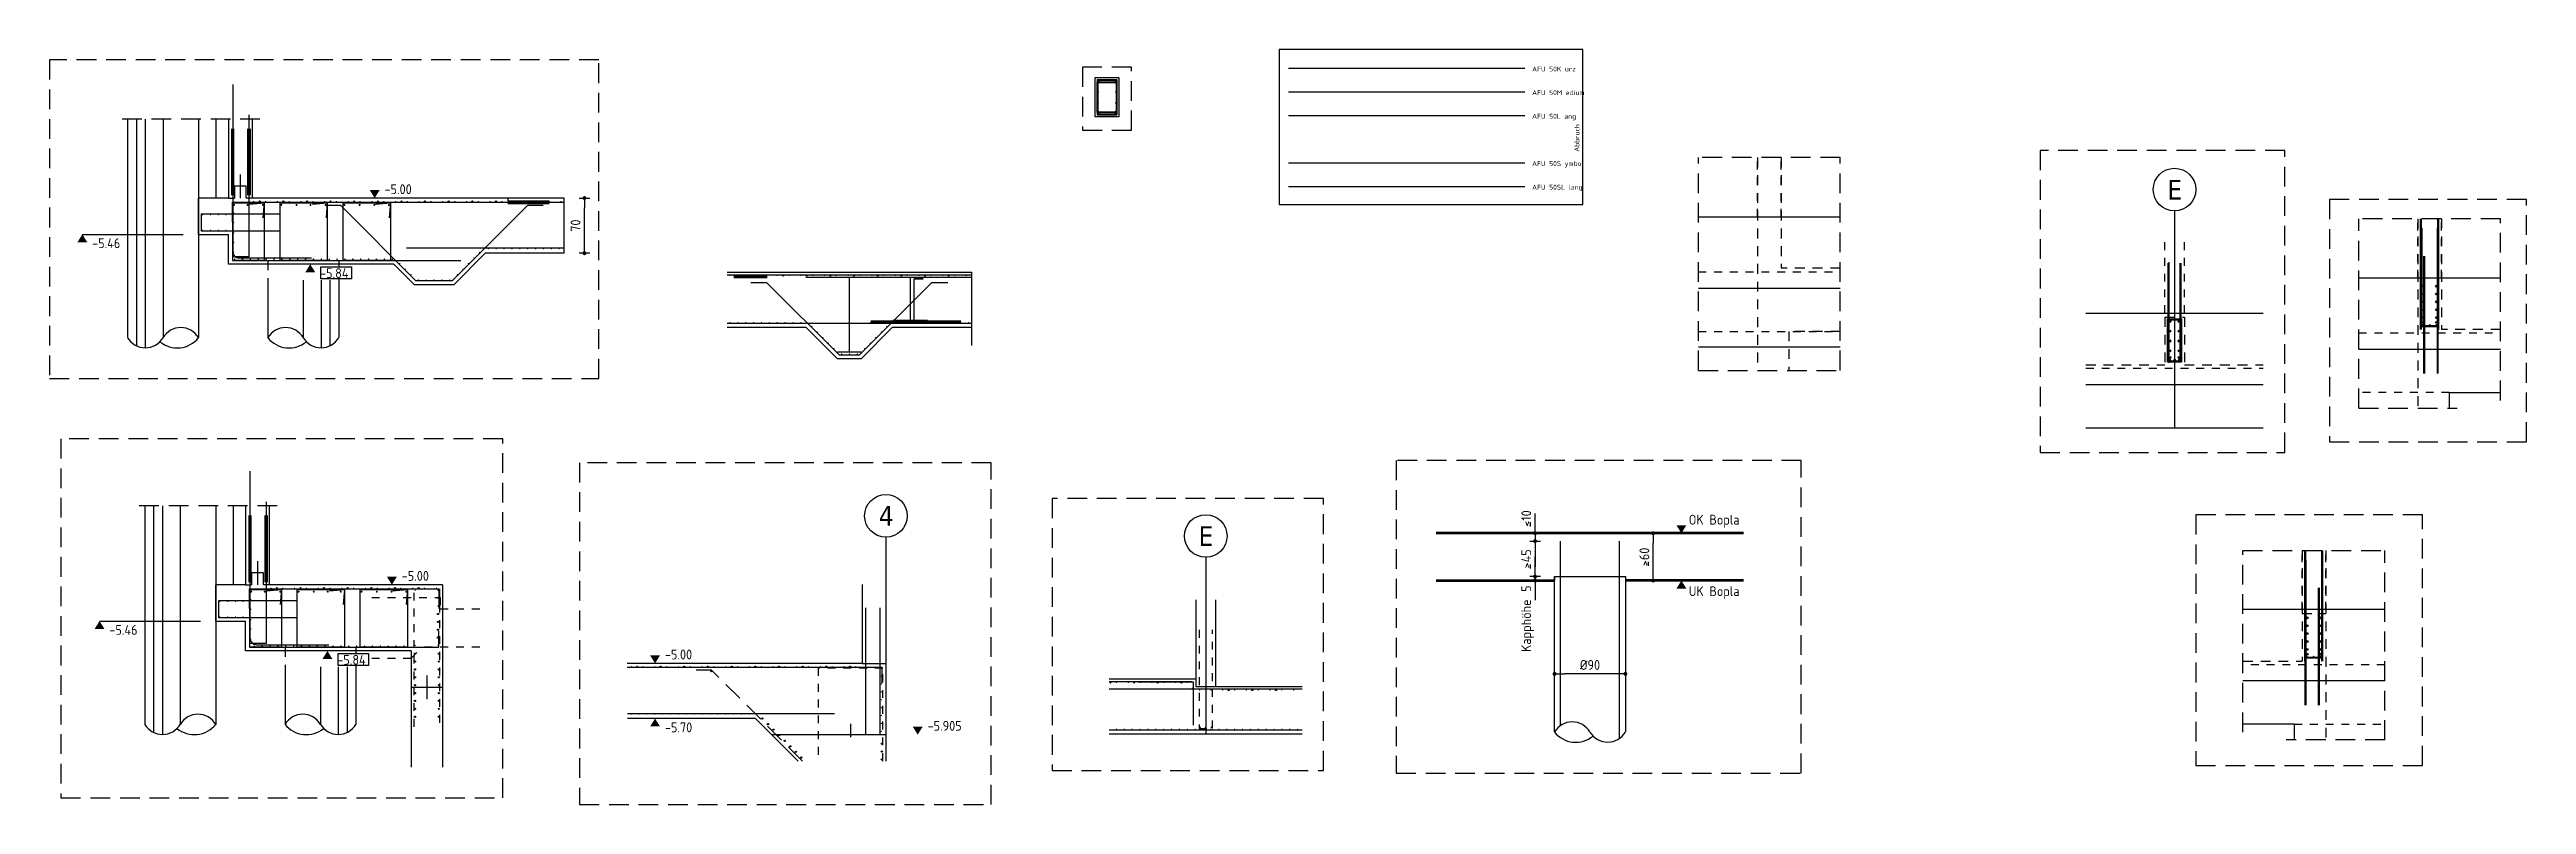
# Model space of a CAD drawing. Extents: x -101 to 101, y -52 to 90.
# Drawn here: x 37.75 to 69.18, y -10.76 to -1.18 of the extents above; entities that cross this region are included whole.
import ezdxf

# ---------------------------------------------------------------- set-up
doc = ezdxf.new("R2010")
doc.units = 0
doc.header["$LTSCALE"] = 0.5
for name, pattern in [('AUSGEZOGEN', [1000.01, 1000, 0.01]), ('DASHED', [0.75, 0.5, -0.25]), ('DOT', [0.175, 0.05, -0.125]), ('HIDDEN', [0.375, 0.25, -0.125]), ('HIDDEN2', [0.187, 0.125, -0.062]), ('PUNKT', [0.175, 0.05, -0.125]), ('STRICHLINIE', [0.75, 0.5, -0.25]), ('VERDECKT', [0.375, 0.25, -0.125]), ('VERDECKTX2', [0.75, 0.5, -0.25])]:
    doc.linetypes.add(name, pattern=pattern)
for name, color, linetype in [('ACHSEN', 7, 'Continuous'), ('AFB', 7, 'Continuous'), ('AFU', 7, 'Continuous'), ('BETON', 7, 'Continuous'), ('DETAIL', 7, 'Continuous'), ('DRUEBER', 7, 'Continuous'), ('Gründungspfähle', 7, 'Continuous'), ('HILFE', 7, 'Continuous'), ('koten', 7, 'Continuous'), ('MASSE', 7, 'Continuous'), ('OBJEKT', 7, 'Continuous'), ('RND', 7, 'Continuous'), ('SFP_Achsen', 7, 'Continuous'), ('SFP_Hilfe', 7, 'Continuous'), ('TEXT', 7, 'Continuous'), ('Verbau', 7, 'Continuous'), ('VERDECKT', 7, 'Continuous')]:
    doc.layers.add(name, color=color, linetype=linetype)
doc.layers.add('NOPLOT', color=7, linetype='Continuous', plot=False)
doc.styles.add('helv', font='tahoma.ttf')
doc.styles.add('txt', font='isocp.shx')
doc.linetypes.add('ABBRUCH', pattern='A,0.15,-0.15,["x",Standard,S=0.07,R=0,X=-0.1,Y=-0.0238],-0.005', length=0.305)
doc.linetypes.add('AFU_50K', pattern='A,0.15,["/",Standard,S=0.2,R=0,X=-0.01,Y=-0.1],0.07,["/",Standard,S=0.2,R=0,X=-0.01,Y=-0.1],0.15', length=0.37)
doc.linetypes.add('AFU_50L', pattern='A,0.75,["/",Standard,S=0.2,R=0,X=-0.01,Y=-0.1],0.07,["/",Standard,S=0.2,R=0,X=-0.01,Y=-0.1],0.75', length=1.57)
doc.linetypes.add('AFU_50M', pattern='A,0.45,["/",Standard,S=0.2,R=0,X=-0.01,Y=-0.1],0.07,["/",Standard,S=0.2,R=0,X=-0.01,Y=-0.1],0.45', length=0.97)
doc.linetypes.add('AFU_50S', pattern='A,0,-0.15,["/",Standard,S=0.2,R=0,X=-0.01,Y=-0.1],0,-0.07,["/",Standard,S=0.2,R=0,X=-0.01,Y=-0.1],-0.15', length=0.37)
doc.linetypes.add('AFU_50SL', pattern='A,0,-0.75,["/",Standard,S=0.2,R=0,X=-0.01,Y=-0.1],0,-0.07,["/",Standard,S=0.2,R=0,X=-0.01,Y=-0.1],-0.75', length=1.57)
doc.linetypes.add('ZICKZACK', pattern='A,0.0001,-0.2,[131,ltypeshp.shx,S=0.2,R=0,X=-0.2,Y=0],-0.4,[131,ltypeshp.shx,S=0.2,R=180,X=0.2,Y=0],-0.2', length=0.8001)
doc.dimstyles.new('DOT_I', dxfattribs={"dimscale": 0.5, "dimtxt": 0.25, "dimasz": 0.25, "dimexe": 0.1, "dimexo": 0.3, "dimgap": 0.1, "dimtad": 1, "dimdec": 3, "dimzin": 3, "dimtxsty": 'txt', "dimblk": 'DOT', "dimblk1": 'DOT', "dimblk2": 'DOT', "dimsah": 1, "dimcen": 0.1, "dimse1": 1, "dimse2": 1, "dimazin": 0, "dimtfac": 1, "dimtdec": 4, "dimtix": 1, "dimtmove": 2, "dimatfit": 3, "dimfxl": 0, "dimtvp": 1, "dimtolj": 1, "dimtzin": 0, "dimarcsym": 0})

msp = doc.modelspace()

# ---------------------------------------------------------------- texts
at = {"layer": 'AFU', "color": 8, "linetype": 'AFU_50K', "style": 'txt'}
msp.add_text('AFU 50K urz', height=0.0625, dxfattribs=at).set_placement((56.5603, -1.4604))
at = {"layer": 'AFU', "color": 8, "linetype": 'AFU_50M', "style": 'txt'}
msp.add_text('AFU 50M edium', height=0.0625, dxfattribs=at).set_placement((56.5603, -1.7604))
at = {"layer": 'AFU', "color": 8, "linetype": 'AFU_50L', "style": 'txt'}
msp.add_text('AFU 50L ang', height=0.0625, dxfattribs=at).set_placement((56.5603, -2.0604))
at = {"layer": 'AFU', "color": 8, "linetype": 'ABBRUCH', "style": 'txt'}
msp.add_text('Abbruch', height=0.0625, rotation=90, dxfattribs=at).set_placement((57.1598, -2.4794))
at = {"layer": 'AFU', "color": 8, "linetype": 'AFU_50S', "style": 'txt'}
msp.add_text('AFU 50S ymbol', height=0.0625, dxfattribs=at).set_placement((56.5603, -2.6604))
at = {"layer": 'AFU', "color": 8, "linetype": 'AFU_50SL', "style": 'txt'}
msp.add_text('AFU 50SL lang', height=0.0625, dxfattribs=at).set_placement((56.5603, -2.9604))
at = {"layer": 'SFP_Achsen', "color": 6, "linetype": 'AUSGEZOGEN', "style": 'helv'}
for s, p in [('E', (64.6225, -3.086)), ('4', (48.2705, -7.2258)), ('E', (52.3281, -7.4818))]:
    msp.add_text(s, height=0.25, dxfattribs=at).set_placement(p)
at = {"layer": 'TEXT', "color": 7, "linetype": 'AUSGEZOGEN', "lineweight": 70, "style": 'txt'}
msp.add_text('Kapphöhe', height=0.125, rotation=90, dxfattribs=at).set_placement((56.5475, -8.8278))

# ---------------------------------------------------------------- blocks, each defined once
blk = doc.blocks.new('okrd_u')
at = {"layer": 'koten', "color": 7, "linetype": 'Continuous'}
blk.add_solid([(-0.125, -0.202), (0.125, -0.202), (0, 0)], dxfattribs=at)
at = {"layer": 'koten', "style": 'txt'}
blk.add_attdef('OKRD', (0.25, -0.35), '', height=0.25, dxfattribs=at)
blk = doc.blocks.new('okrd_o')
at = {"layer": 'koten', "color": 7, "linetype": 'Continuous'}
blk.add_solid([(-0.125, 0.202), (0.125, 0.202), (0, 0)], dxfattribs=at)
at = {"layer": 'koten', "style": 'txt'}
blk.add_attdef('OKRD', (0.25, 0.1), '', height=0.25, dxfattribs=at)
blk = doc.blocks.new('DOT')
at = {"layer": 'MASSE', "color": 7, "linetype": 'Continuous'}
for p, q in [((0, 0), (-1, 0)), ((0, 0.54), (0, -0.54))]:
    blk.add_line(p, q, dxfattribs=at)
at = {"layer": 'MASSE', "color": 7, "linetype": 'Continuous', "const_width": 0.2}
blk.add_lwpolyline([(-0.1, 0, 1), (0.1, 0, 1)], format="xyb", close=True, dxfattribs=at)
blk = doc.blocks.new('*D109')
at = {"layer": 'Defpoints', "color": 0, "linetype": 'AUSGEZOGEN', "transparency": 16777216}
for p in [(44.535, -3.067), (44.535, -3.067), (44.535, -3.767)]:
    blk.add_point(p, dxfattribs=at)
at = {"layer": 'MASSE', "color": 0, "linetype": 'AUSGEZOGEN', "lineweight": -2, "transparency": 16777216}
blk.add_line((44.535, -3.642), (44.535, -3.192), dxfattribs=at)
at = {"layer": 'MASSE', "color": 0, "linetype": 'AUSGEZOGEN', "lineweight": -2, "transparency": 16777216, "xscale": 0.125, "yscale": 0.125, "zscale": 0.125}
for p, rotation in [((44.535, -3.067), 90), ((44.535, -3.767), 270)]:
    blk.add_blockref('DOT', p, dxfattribs=dict(at, rotation=rotation))
at = {"layer": 'MASSE', "color": 0, "linetype": 'AUSGEZOGEN', "transparency": 16777216, "insert": (44.422, -3.417), "char_height": 0.125, "attachment_point": 5, "rotation": 90, "style": 'txt'}
blk.add_mtext('\\A1;70', dxfattribs=at)
blk = doc.blocks.new('*D124')
at = {"layer": 'Defpoints', "color": 0, "linetype": 'AUSGEZOGEN', "transparency": 16777216}
for p in [(56.845, -9.105), (56.845, -9.105), (57.745, -9.105)]:
    blk.add_point(p, dxfattribs=at)
at = {"layer": 'MASSE', "color": 0, "linetype": 'AUSGEZOGEN', "lineweight": -2, "transparency": 16777216}
blk.add_line((57.62, -9.105), (56.97, -9.105), dxfattribs=at)
at = {"layer": 'MASSE', "color": 0, "linetype": 'AUSGEZOGEN', "lineweight": -2, "transparency": 16777216, "xscale": 0.125, "yscale": 0.125, "zscale": 0.125, "rotation": 180}
blk.add_blockref('DOT', (56.845, -9.105), dxfattribs=at)
at = {"layer": 'MASSE', "color": 0, "linetype": 'AUSGEZOGEN', "lineweight": -2, "transparency": 16777216, "xscale": 0.125, "yscale": 0.125, "zscale": 0.125}
blk.add_blockref('DOT', (57.745, -9.105), dxfattribs=at)
at = {"layer": 'MASSE', "color": 0, "linetype": 'AUSGEZOGEN', "lineweight": 70, "transparency": 16777216, "insert": (57.295, -8.992), "char_height": 0.125, "attachment_point": 5, "style": 'txt'}
blk.add_mtext('\\A1;%%C90', dxfattribs=at)
blk = doc.blocks.new('*D125')
at = {"layer": 'Defpoints', "color": 0, "linetype": 'AUSGEZOGEN', "transparency": 16777216}
for p in [(58.097, -7.321), (58.097, -7.321), (58.097, -7.921)]:
    blk.add_point(p, dxfattribs=at)
at = {"layer": 'MASSE', "color": 0, "linetype": 'AUSGEZOGEN', "lineweight": -2, "transparency": 16777216}
blk.add_line((58.097, -7.796), (58.097, -7.446), dxfattribs=at)
at = {"layer": 'MASSE', "color": 0, "linetype": 'AUSGEZOGEN', "lineweight": -2, "transparency": 16777216, "xscale": 0.125, "yscale": 0.125, "zscale": 0.125}
for p, rotation in [((58.097, -7.321), 90), ((58.097, -7.921), 270)]:
    blk.add_blockref('DOT', p, dxfattribs=dict(at, rotation=rotation))
at = {"layer": 'MASSE', "color": 0, "linetype": 'AUSGEZOGEN', "transparency": 16777216, "insert": (57.985, -7.621), "char_height": 0.125, "attachment_point": 5, "rotation": 90, "style": 'txt'}
blk.add_mtext('\\A1;>60', dxfattribs=at)
blk = doc.blocks.new('*D126')
at = {"layer": 'Defpoints', "color": 0, "linetype": 'AUSGEZOGEN', "transparency": 16777216}
for p in [(56.598, -7.871), (56.598, -7.871), (56.598, -7.921)]:
    blk.add_point(p, dxfattribs=at)
at = {"layer": 'MASSE', "color": 0, "linetype": 'AUSGEZOGEN', "lineweight": -2, "transparency": 16777216}
for p, q in [((56.598, -7.746), (56.598, -7.621)), ((56.598, -7.921), (56.598, -7.871)), ((56.598, -8.046), (56.598, -8.171))]:
    blk.add_line(p, q, dxfattribs=at)
at = {"layer": 'MASSE', "color": 0, "linetype": 'AUSGEZOGEN', "lineweight": -2, "transparency": 16777216, "xscale": 0.125, "yscale": 0.125, "zscale": 0.125}
for p, rotation in [((56.598, -7.871), 270), ((56.598, -7.921), 90)]:
    blk.add_blockref('DOT', p, dxfattribs=dict(at, rotation=rotation))
at = {"layer": 'MASSE', "color": 0, "linetype": 'AUSGEZOGEN', "transparency": 16777216, "insert": (56.486, -8.024), "char_height": 0.125, "attachment_point": 5, "rotation": 90, "style": 'txt'}
blk.add_mtext('\\A1;5', dxfattribs=at)
blk = doc.blocks.new('*D127')
at = {"layer": 'Defpoints', "color": 0, "linetype": 'AUSGEZOGEN', "transparency": 16777216}
for p in [(56.598, -7.421), (56.598, -7.871), (56.598, -7.871)]:
    blk.add_point(p, dxfattribs=at)
at = {"layer": 'MASSE', "color": 0, "linetype": 'AUSGEZOGEN', "lineweight": -2, "transparency": 16777216}
blk.add_line((56.598, -7.546), (56.598, -7.746), dxfattribs=at)
at = {"layer": 'MASSE', "color": 0, "linetype": 'AUSGEZOGEN', "lineweight": -2, "transparency": 16777216, "xscale": 0.125, "yscale": 0.125, "zscale": 0.125}
for p, rotation in [((56.598, -7.421), 90), ((56.598, -7.871), 270)]:
    blk.add_blockref('DOT', p, dxfattribs=dict(at, rotation=rotation))
at = {"layer": 'MASSE', "color": 0, "linetype": 'AUSGEZOGEN', "transparency": 16777216, "insert": (56.486, -7.646), "char_height": 0.125, "attachment_point": 5, "rotation": 90, "style": 'txt'}
blk.add_mtext('\\A1;>45', dxfattribs=at)
blk = doc.blocks.new('*D128')
at = {"layer": 'Defpoints', "color": 0, "linetype": 'AUSGEZOGEN', "transparency": 16777216}
for p in [(56.598, -7.321), (56.598, -7.421), (56.598, -7.421)]:
    blk.add_point(p, dxfattribs=at)
at = {"layer": 'MASSE', "color": 0, "linetype": 'AUSGEZOGEN', "lineweight": -2, "transparency": 16777216}
for p, q in [((56.598, -7.196), (56.598, -7.071)), ((56.598, -7.321), (56.598, -7.421)), ((56.598, -7.546), (56.598, -7.671))]:
    blk.add_line(p, q, dxfattribs=at)
at = {"layer": 'MASSE', "color": 0, "linetype": 'AUSGEZOGEN', "lineweight": -2, "transparency": 16777216, "xscale": 0.125, "yscale": 0.125, "zscale": 0.125}
for p, rotation in [((56.598, -7.321), 270), ((56.598, -7.421), 90)]:
    blk.add_blockref('DOT', p, dxfattribs=dict(at, rotation=rotation))
at = {"layer": 'MASSE', "color": 0, "linetype": 'AUSGEZOGEN', "transparency": 16777216, "insert": (56.486, -7.134), "char_height": 0.125, "attachment_point": 5, "rotation": 90, "style": 'txt'}
blk.add_mtext('\\A1;<10', dxfattribs=at)

# ---------------------------------------------------------------- dimensions: what is measured, and where the dimension line sits
at = {"layer": 'MASSE', "color": 7, "linetype": 'AUSGEZOGEN'}
dim = msp.add_linear_dim(base=(44.535, -3.0673), p1=(44.535, -3.7673), p2=(44.535, -3.0673), angle=90, dimstyle='DOT_I', override={"dimdec": 0, "dimlfac": 100}, dxfattribs=at)
dim.commit()
dim.dimension.update_dxf_attribs({"geometry": '*D109', "text_midpoint": (44.4225, -3.4173)})
dim = msp.add_linear_dim(base=(56.5982, -7.4211), p1=(56.5982, -7.3211), p2=(56.5982, -7.4211), angle=90, text='<<>', dimstyle='DOT_I', override={"dimdec": 0, "dimlfac": 100}, dxfattribs=at)
dim.commit()
dim.dimension.update_dxf_attribs({"geometry": '*D128', "text_midpoint": (56.4857, -7.1341), "dimtype": 160})
for base, p1, p2, picture, middle in [((56.5982, -7.8711), (56.5982, -7.4211), (56.5982, -7.8711), '*D127', (56.4857, -7.6461)), ((58.0972, -7.3211), (58.0972, -7.9211), (58.0972, -7.3211), '*D125', (57.9847, -7.6211))]:
    dim = msp.add_linear_dim(base=base, p1=p1, p2=p2, angle=90, text='><>', dimstyle='DOT_I', override={"dimdec": 0, "dimlfac": 100}, dxfattribs=at)
    dim.commit()
    dim.dimension.update_dxf_attribs({"geometry": picture, "text_midpoint": middle})
dim = msp.add_linear_dim(base=(56.5982, -7.8711), p1=(56.5982, -7.9211), p2=(56.5982, -7.8711), angle=90, dimstyle='DOT_I', override={"dimdec": 0, "dimlfac": 100}, dxfattribs=at)
dim.commit()
dim.dimension.update_dxf_attribs({"geometry": '*D126', "text_midpoint": (56.4857, -8.0241), "dimtype": 160})
at = {"layer": 'MASSE', "color": 7, "linetype": 'AUSGEZOGEN', "lineweight": 70}
dim = msp.add_linear_dim(base=(56.8449, -9.1046), p1=(57.7449, -9.1046), p2=(56.8449, -9.1046), text='%%C<>', dimstyle='DOT_I', override={"dimdec": 0, "dimlfac": 100}, dxfattribs=at)
dim.commit()
dim.dimension.update_dxf_attribs({"geometry": '*D124', "text_midpoint": (57.2949, -8.9921)})

# ---------------------------------------------------------------- hatches: boundary and pattern name
at = {"layer": 'RND', "linetype": 'AUSGEZOGEN'}
h = msp.add_hatch(color=7, dxfattribs=at)
h.paths.add_polyline_path([(42.6772, -8.337, 0.4142136), (42.6692, -8.345), (42.6772, -8.345)])
h.paths.add_polyline_path([(42.6852, -8.345), (42.6772, -8.345), (42.6772, -8.353, 0.4142136)])
h = msp.add_hatch(color=7, dxfattribs=at)
h.paths.add_polyline_path([(42.6772, -8.437, 0.4142136), (42.6692, -8.445), (42.6772, -8.445)])
h.paths.add_polyline_path([(42.6852, -8.445), (42.6772, -8.445), (42.6772, -8.453, 0.4142136)])
h = msp.add_hatch(color=7, dxfattribs=at)
h.paths.add_polyline_path([(42.6772, -8.537, 0.4142136), (42.6692, -8.545), (42.6772, -8.545)])
h.paths.add_polyline_path([(42.6852, -8.545), (42.6772, -8.545), (42.6772, -8.553, 0.4142136)])
h = msp.add_hatch(color=7, dxfattribs=at)
h.paths.add_polyline_path([(42.6772, -8.637, 0.4142136), (42.6692, -8.645), (42.6772, -8.645)])
h.paths.add_polyline_path([(42.6852, -8.645), (42.6772, -8.645), (42.6772, -8.653, 0.4142136)])

# ---------------------------------------------------------------- linework, layer by layer
at = {"layer": 'ACHSEN', "color": 140, "linetype": 'AUSGEZOGEN'}
for p, q in [((64.7131, -3.2303), (64.7131, -5.9816)), ((48.3611, -7.3701), (48.3611, -10.2111)), ((52.4188, -7.6261), (52.4188, -9.8662))]:
    msp.add_line(p, q, dxfattribs=at)
at = {"layer": 'AFB', "color": 1, "linetype": 'AUSGEZOGEN'}
for p, q in [((42.5355, -9.1246), (42.5355, -9.4246)), ((47.9111, -9.7401), (47.9111, -9.9071))]:
    msp.add_line(p, q, dxfattribs=at)
at = {"layer": 'AFU', "color": 8, "linetype": 'AFU_50K'}
for p, q in [((56.4691, -1.4227), (53.4691, -1.4227)), ((48.0611, -8.9721), (48.3611, -8.9721))]:
    msp.add_line(p, q, dxfattribs=at)
at = {"layer": 'AFU', "color": 8, "linetype": 'AFU_50M'}
for p, q in [((56.4691, -1.7227), (53.4691, -1.7227)), ((58.6703, -3.3034), (60.4703, -3.3034)), ((67.0497, -4.0792), (68.8497, -4.0792)), ((58.6703, -4.2084), (60.4703, -4.2084)), ((63.5881, -4.5266), (65.8381, -4.5266)), ((58.6703, -4.9534), (60.4703, -4.9534)), ((67.0497, -4.9842), (68.8497, -4.9842)), ((63.5881, -5.4316), (65.8381, -5.4316)), ((67.3808, -8.2894), (65.5808, -8.2894)), ((42.3355, -9.2746), (42.7355, -9.2746)), ((67.3808, -9.1944), (65.5808, -9.1944)), ((48.3611, -9.8771), (46.9111, -9.8771))]:
    msp.add_line(p, q, dxfattribs=at)
at = {"layer": 'AFU', "color": 8, "linetype": 'AFU_50L'}
msp.add_line((56.4691, -2.0227), (53.4691, -2.0227), dxfattribs=at)
at = {"layer": 'AFU', "color": 1, "linetype": 'AUSGEZOGEN'}
for p, q in [((40.1672, -2.7673), (40.1672, -3.0673)), ((40.3855, -7.6746), (40.3855, -7.9746))]:
    msp.add_line(p, q, dxfattribs=at)
at = {"layer": 'AFU', "color": 8, "linetype": 'AFU_50S'}
msp.add_line((56.4691, -2.6227), (53.4691, -2.6227), dxfattribs=at)
at = {"layer": 'AFU', "color": 8, "linetype": 'AUSGEZOGEN'}
for p, q in [((40.0172, -3.0673), (40.0922, -3.0673)), ((40.2422, -2.9173), (40.0922, -2.9173)), ((40.0922, -2.9173), (40.0922, -3.0673)), ((40.2422, -3.0673), (40.2422, -2.9173)), ((40.3172, -3.0673), (40.2422, -3.0673)), ((40.4605, -7.8246), (40.3105, -7.8246)), ((40.3105, -7.8246), (40.3105, -7.9746)), ((40.4605, -7.9746), (40.4605, -7.8246)), ((40.2355, -7.9746), (40.3105, -7.9746)), ((40.5355, -7.9746), (40.4605, -7.9746))]:
    msp.add_line(p, q, dxfattribs=at)
at = {"layer": 'AFU', "color": 8, "linetype": 'AFU_50SL'}
msp.add_line((56.4691, -2.9227), (53.4691, -2.9227), dxfattribs=at)
at = {"layer": 'AFU', "color": 8, "linetype": 'ABBRUCH'}
msp.add_lwpolyline([(53.3506, -3.1489), (57.2051, -3.1489), (57.2051, -1.1821), (53.3506, -1.1821)], close=True, dxfattribs=at)
at = {"layer": 'BETON', "color": 6, "linetype": 'AUSGEZOGEN'}
for p, q in [((40.0172, -2.0673), (40.0172, -3.0673)), ((40.3172, -2.0673), (40.3172, -3.0673)), ((40.0172, -3.0673), (39.6372, -3.0673)), ((39.6372, -3.5273), (39.6372, -3.0673)), ((44.2772, -3.0673), (40.3172, -3.0673)), ((39.6372, -3.5273), (40.0172, -3.5273)), ((40.0172, -3.9073), (40.0172, -3.5273)), ((42.8772, -4.1673), (43.2772, -3.7673)), ((44.2772, -3.7673), (43.2772, -3.7673)), ((42.1172, -3.9073), (40.0172, -3.9073)), ((42.3772, -4.1673), (42.1172, -3.9073)), ((46.346, -4.006), (49.446, -4.006)), ((42.8772, -4.1673), (42.3772, -4.1673)), ((46.346, -4.706), (47.346, -4.706)), ((47.746, -5.106), (47.346, -4.706)), ((48.046, -5.106), (48.446, -4.706)), ((48.446, -4.706), (49.446, -4.706)), ((48.046, -5.106), (47.746, -5.106)), ((68.1997, -5.5342), (68.8497, -5.5342)), ((68.1997, -5.5342), (68.1997, -5.7342)), ((63.5881, -5.9816), (65.8381, -5.9816)), ((40.2355, -6.9746), (40.2355, -7.9746)), ((40.5355, -6.9746), (40.5355, -7.9746)), ((40.2355, -7.9746), (39.8555, -7.9746)), ((39.8555, -8.4346), (39.8555, -7.9746)), ((42.7355, -7.9746), (40.5355, -7.9746)), ((42.7355, -7.9746), (42.7355, -10.2913)), ((48.0611, -7.9721), (48.0611, -8.9721)), ((48.3611, -7.9721), (48.3611, -10.2111)), ((56.8449, -7.8711), (56.8449, -7.9211)), ((57.7449, -7.8711), (57.7449, -7.9211)), ((39.8555, -8.4346), (40.2355, -8.4346)), ((40.2355, -8.8146), (40.2355, -8.4346)), ((42.3355, -8.8146), (40.2355, -8.8146)), ((42.3355, -8.8146), (42.3355, -10.2913)), ((48.0611, -8.9721), (45.0761, -8.9721)), ((51.1938, -9.1662), (52.2938, -9.1662)), ((52.2938, -9.1662), (52.2938, -9.2662)), ((52.2938, -9.2662), (53.6438, -9.2662)), ((46.7061, -9.6721), (45.0828, -9.6721)), ((47.2451, -10.2111), (46.7061, -9.6721)), ((51.1938, -9.8662), (53.6438, -9.8662)), ((66.2308, -9.7444), (65.5808, -9.7444)), ((66.2308, -9.7444), (66.2308, -9.9444))]:
    msp.add_line(p, q, dxfattribs=at)
at = {"layer": 'BETON', "color": 6, "linetype": 'AUSGEZOGEN', "lineweight": 70}
for p, q in [((59.2449, -7.3211), (55.3449, -7.3211)), ((55.3449, -7.9211), (56.8449, -7.9211)), ((59.2449, -7.9211), (57.7449, -7.9211))]:
    msp.add_line(p, q, dxfattribs=at)
at = {"layer": 'BETON', "color": 6, "linetype": 'AUSGEZOGEN', "lineweight": -2}
msp.add_lwpolyline([(51.0153, -1.537), (51.3153, -1.537), (51.3153, -2.037), (51.0153, -2.037)], close=True, dxfattribs=at)
at = {"layer": 'DETAIL', "color": 102, "linetype": 'STRICHLINIE'}
for points in [[(37.7471, -1.3138), (37.7471, -5.3571), (44.7162, -5.3571), (44.7162, -1.3138)], [(50.8536, -1.4075), (50.8536, -2.2071), (51.4762, -2.2071), (51.4762, -1.4075)], [(63.007, -2.4627), (63.007, -6.2941), (66.1113, -6.2941), (66.1113, -2.4627)], [(66.6786, -3.0867), (66.6786, -6.1598), (69.1786, -6.1598), (69.1786, -3.0867)], [(37.8919, -6.122), (37.8919, -10.6797), (43.4977, -10.6797), (43.4977, -6.122)], [(44.4717, -6.4256), (44.4717, -10.7626), (49.6969, -10.7626), (49.6969, -6.4256)], [(54.8353, -6.3975), (54.8353, -10.3648), (59.9762, -10.3648), (59.9762, -6.3975)], [(50.4687, -6.8808), (50.4687, -10.3306), (53.9132, -10.3306), (53.9132, -6.8808)], [(64.9827, -7.0878), (64.9827, -10.2674), (67.8599, -10.2674), (67.8599, -7.0878)]]:
    msp.add_lwpolyline(points, close=True, dxfattribs=at)
at = {"layer": 'DRUEBER', "color": 7, "linetype": 'DOT'}
for p, q in [((59.4203, -3.3034), (59.4203, -2.5534)), ((59.7203, -3.3034), (59.7203, -2.5534)), ((67.7997, -4.0792), (67.7997, -3.3292)), ((68.0997, -4.0792), (68.0997, -3.3292)), ((64.5881, -4.5266), (64.5881, -3.5766)), ((64.8381, -4.5266), (64.8381, -3.5766)), ((58.6703, -4.7584), (60.4703, -4.7584)), ((68.1997, -5.5342), (67.0497, -5.5342)), ((66.3308, -8.2894), (66.3308, -7.5394)), ((66.6308, -8.2894), (66.6308, -7.5394)), ((66.2308, -9.7444), (67.3808, -9.7444))]:
    msp.add_line(p, q, dxfattribs=at)
at = {"layer": 'DRUEBER', "color": 7, "linetype": 'PUNKT'}
for p, q in [((58.6703, -3.3034), (59.4203, -3.3034)), ((59.7203, -3.3034), (60.4703, -3.3034)), ((67.0497, -4.0792), (67.7997, -4.0792)), ((68.0997, -4.0792), (68.8497, -4.0792)), ((63.5881, -4.5266), (64.5881, -4.5266)), ((64.8381, -4.5266), (65.8381, -4.5266)), ((66.3308, -8.2894), (65.5808, -8.2894)), ((67.3808, -8.2894), (66.6308, -8.2894))]:
    msp.add_line(p, q, dxfattribs=at)
at = {"layer": 'DRUEBER', "color": 102, "linetype": 'DOT'}
for p, q in [((58.6703, -4.0034), (60.4703, -4.0034)), ((67.0497, -4.7792), (68.8497, -4.7792)), ((63.5881, -5.2266), (65.8381, -5.2266)), ((41.8355, -8.1346), (42.7055, -8.1346)), ((42.7055, -8.1346), (42.7055, -8.2846)), ((43.2055, -8.2846), (42.7055, -8.2846)), ((42.3355, -8.9046), (42.4755, -8.7646)), ((43.2055, -8.7646), (42.4755, -8.7646)), ((41.8355, -8.9046), (42.3355, -8.9046)), ((67.3808, -8.9894), (65.5808, -8.9894))]:
    msp.add_line(p, q, dxfattribs=at)
at = {"layer": 'Gründungspfähle', "color": 171, "linetype": 'AUSGEZOGEN'}
for p, q in [((56.8449, -9.8429), (56.8449, -7.8711)), ((57.7449, -7.8711), (57.7449, -9.8429))]:
    msp.add_line(p, q, dxfattribs=at)
at = {"layer": 'HILFE', "color": 102, "linetype": 'AUSGEZOGEN'}
for p, q in [((39.8572, -2.0673), (39.8572, -3.0673)), ((38.1631, -3.5273), (39.4435, -3.5273)), ((64.6401, -3.8826), (64.6401, -5.1589)), ((40.0755, -6.9746), (40.0755, -7.9746)), ((38.3814, -8.4346), (39.6618, -8.4346))]:
    msp.add_line(p, q, dxfattribs=at)
for points in [[(64.6281, -3.8946), (64.6281, -5.1446), (64.7981, -5.1446), (64.7981, -3.8946)], [(64.6401, -3.8946), (64.6401, -5.1326), (64.7861, -5.1326), (64.7861, -3.8946)]]:
    msp.add_lwpolyline(points, dxfattribs=at)
for centre, radius in [((67.8647, -4.1842), 0.0115), ((67.8647, -4.2842), 0.0115), ((67.8647, -4.3842), 0.0115), ((68.0347, -4.1842), 0.0115), ((68.0347, -4.2842), 0.0115), ((68.0347, -4.3842), 0.0115), ((64.6531, -4.6316), 0.0135), ((64.7731, -4.6316), 0.0135), ((67.8647, -4.4842), 0.0115), ((67.8647, -4.5842), 0.0115), ((67.8647, -4.6442), 0.0115), ((68.0347, -4.4842), 0.0115), ((68.0347, -4.5842), 0.0115), ((68.0347, -4.6442), 0.0115), ((64.6531, -4.7566), 0.0135), ((64.6531, -4.8816), 0.0135), ((64.6531, -5.0066), 0.0135), ((64.7731, -4.7566), 0.0135), ((64.7731, -4.8816), 0.0135), ((64.7731, -5.0066), 0.0135), ((64.6531, -5.0916), 0.0135), ((64.7731, -5.0916), 0.0135), ((66.3958, -8.3944), 0.0115), ((66.3958, -8.4944), 0.0115), ((66.5658, -8.3944), 0.0115), ((66.5658, -8.4944), 0.0115), ((66.3958, -8.5944), 0.0115), ((66.3958, -8.6944), 0.0115), ((66.3958, -8.7944), 0.0115), ((66.5658, -8.5944), 0.0115), ((66.5658, -8.6944), 0.0115), ((66.5658, -8.7944), 0.0115), ((66.3958, -8.8544), 0.0115), ((66.5658, -8.8544), 0.0115)]:
    msp.add_circle(centre, radius, dxfattribs=at)
at = {"layer": 'MASSE', "color": 7, "linetype": 'AUSGEZOGEN'}
for p, q in [((56.5356, -7.182), (56.5356, -7.2346)), ((56.5356, -7.7166), (56.5356, -7.7692)), ((58.0346, -7.6816), (58.0346, -7.7342))]:
    msp.add_line(p, q, dxfattribs=at)
at = {"layer": 'NOPLOT', "color": 191, "linetype": 'AUSGEZOGEN'}
for p, q in [((51.0403, -1.562), (51.2903, -1.562)), ((51.0403, -1.562), (51.0403, -2.012)), ((51.0483, -1.57), (51.0483, -2.004)), ((51.0483, -1.57), (51.2823, -1.57)), ((51.2823, -1.57), (51.2823, -2.004)), ((51.2903, -1.562), (51.2903, -2.012)), ((51.0403, -1.592), (51.2903, -1.592)), ((51.0403, -1.6), (51.2903, -1.6)), ((40.0572, -2.1899), (40.0572, -3.0321)), ((40.0692, -2.1899), (40.0692, -3.0321)), ((40.0812, -2.1899), (40.0812, -3.0321)), ((40.2602, -2.1899), (40.2602, -3.0321)), ((40.2802, -2.1899), (40.2802, -3.0321)), ((40.2922, -2.1899), (40.2922, -3.0321)), ((51.0403, -1.974), (51.2903, -1.974)), ((51.0403, -1.982), (51.2903, -1.982)), ((51.0403, -2.012), (51.2903, -2.012)), ((51.0483, -2.004), (51.2823, -2.004)), ((43.5642, -3.0673), (43.5642, -3.1023)), ((43.5642, -3.1023), (44.0877, -3.1023)), ((43.5642, -3.1183), (44.0877, -3.1183)), ((43.5642, -3.1343), (44.0877, -3.1343)), ((44.2772, -3.7673), (44.2772, -3.0673)), ((67.8347, -4.7342), (67.8347, -3.3292)), ((67.8467, -4.7342), (67.8467, -3.3292)), ((68.0527, -4.7342), (68.0527, -3.3292)), ((68.0647, -4.7342), (68.0647, -3.3292)), ((46.4319, -4.041), (46.4319, -4.057)), ((46.4319, -4.057), (46.8543, -4.057)), ((46.4319, -4.073), (46.8543, -4.073)), ((48.7187, -4.078), (48.8338, -4.078)), ((49.446, -4.006), (49.446, -4.9362)), ((67.8777, -5.2918), (67.8777, -3.803)), ((67.8897, -5.2918), (67.8897, -3.803)), ((68.0477, -5.2918), (68.0477, -3.803)), ((68.0597, -5.2918), (68.0597, -3.803)), ((48.7187, -4.624), (48.7187, -4.094)), ((48.7187, -4.094), (48.8338, -4.094)), ((48.1712, -4.624), (49.3094, -4.624)), ((48.1712, -4.656), (48.1712, -4.64)), ((48.1712, -4.64), (49.3094, -4.64)), ((40.2755, -7.0972), (40.2755, -7.9394)), ((40.2875, -7.0972), (40.2875, -7.9394)), ((40.2995, -7.0972), (40.2995, -7.9394)), ((40.4785, -7.0972), (40.4785, -7.9394)), ((40.4985, -7.0972), (40.4985, -7.9394)), ((40.5105, -7.0972), (40.5105, -7.9394)), ((66.3658, -8.9444), (66.3658, -7.5394)), ((66.3778, -8.9444), (66.3778, -7.5394)), ((66.5838, -8.9444), (66.5838, -7.5394)), ((66.5958, -8.9444), (66.5958, -7.5394)), ((66.3708, -9.5021), (66.3708, -8.0132)), ((66.3828, -9.5021), (66.3828, -8.0132)), ((66.5408, -9.5021), (66.5408, -8.0132)), ((66.5528, -9.5021), (66.5528, -8.0132))]:
    msp.add_line(p, q, dxfattribs=at)
at = {"layer": 'NOPLOT', "color": 191, "linetype": 'Continuous'}
for points in [[(67.8397, -3.4472), (67.8397, -4.6972), (68.0597, -4.6972), (68.0597, -3.4472)], [(67.8517, -3.4472), (67.8517, -4.6852), (68.0477, -4.6852), (68.0477, -3.4472)], [(66.5908, -7.6574), (66.5908, -8.9074), (66.3708, -8.9074), (66.3708, -7.6574)], [(66.5788, -7.6574), (66.5788, -8.8954), (66.3828, -8.8954), (66.3828, -7.6574)]]:
    msp.add_lwpolyline(points, dxfattribs=at)
at = {"layer": 'NOPLOT', "color": 191, "linetype": 'AUSGEZOGEN'}
for points in [[(41.1897, -3.9405), (41.5784, -3.9405), (41.5784, -4.0907), (41.1897, -4.0907)], [(41.408, -8.8478), (41.7967, -8.8478), (41.7967, -8.998), (41.408, -8.998)]]:
    msp.add_lwpolyline(points, close=True, dxfattribs=at)
for points in [[(64.6231, -5.1516), (64.6231, -4.6016), (64.8031, -4.6016), (64.8031, -5.1516)], [(64.6351, -5.1516), (64.6351, -4.6136), (64.7911, -4.6136), (64.7911, -5.1516)]]:
    msp.add_lwpolyline(points, dxfattribs=at)
at = {"layer": 'OBJEKT', "color": 7, "linetype": 'AUSGEZOGEN'}
for p, q in [((52.2938, -8.1662), (52.2938, -9.1662)), ((52.5438, -8.1662), (52.5438, -9.2662))]:
    msp.add_line(p, q, dxfattribs=at)
at = {"layer": 'OBJEKT', "color": 6, "linetype": 'ZICKZACK', "ltscale": 0.1}
msp.add_line((56.8449, -7.8711), (57.7449, -7.8711), dxfattribs=at)
at = {"layer": 'RND', "color": 7, "linetype": 'AUSGEZOGEN'}
for p, q in [((42.6692, -8.345), (42.6852, -8.345)), ((42.6772, -8.337), (42.6772, -8.353))]:
    msp.add_line(p, q, dxfattribs=at)
at = {"layer": 'RND', "color": 1, "linetype": 'AUSGEZOGEN'}
for points in [[(40.0722, -1.6274), (40.0722, -3.7474, 0.4142136), (40.1522, -3.8274), (41.0722, -3.8274)], [(40.2905, -6.5347), (40.2905, -8.6547, 0.4142136), (40.3705, -8.7347), (41.2905, -8.7347)]]:
    msp.add_lwpolyline(points, format="xyb", dxfattribs=at)
for points in [[(51.1807, -1.6016), (51.2903, -1.592), (51.2903, -1.982), (51.0403, -1.982), (51.0403, -1.592), (51.2903, -1.592), (51.2807, -1.7015)], [(40.2772, -2.0127), (40.2772, -3.8127), (40.0772, -3.8127)], [(40.0672, -3.3683), (40.0672, -3.1183), (44.2772, -3.1183)], [(40.2829, -3.1439), (40.4722, -3.1273), (40.4722, -3.8573), (40.0722, -3.8573), (40.0722, -3.1273), (40.4722, -3.1273), (40.4556, -3.3166)], [(41.0829, -3.1439), (41.2722, -3.1273), (41.2722, -3.8573), (40.6722, -3.8573), (40.6722, -3.1273), (41.2722, -3.1273), (41.2556, -3.3166)], [(41.8829, -3.1439), (42.0722, -3.1273), (42.0722, -3.8573), (41.4722, -3.8573), (41.4722, -3.1273), (42.0722, -3.1273), (42.0556, -3.3166)], [(40.6772, -3.4873), (39.6772, -3.4873), (39.6772, -3.2673), (40.6772, -3.2673)], [(44.011, -3.1628), (43.811, -3.1628), (42.8564, -4.1173), (42.3964, -4.1173), (41.4418, -3.1628), (41.2418, -3.1628)], [(40.0672, -3.6573), (40.0672, -3.8573), (42.9672, -3.8573)], [(44.2772, -3.7013), (42.2772, -3.7013)], [(46.346, -4.041), (49.446, -4.041)], [(47.346, -4.0702), (49.446, -4.0702)], [(47.896, -4.0789), (47.896, -5.0223)], [(48.6692, -4.0773), (48.6692, -4.6223)], [(46.6461, -4.1368), (46.8461, -4.1368), (47.7653, -5.056), (48.0253, -5.056), (48.9445, -4.1368), (49.1445, -4.1368)], [(46.346, -4.656), (49.446, -4.656)], [(48.8892, -4.6223), (48.4492, -4.6223)], [(48.046, -5.0223), (47.746, -5.0223)], [(40.4955, -6.92), (40.4955, -8.72), (40.2955, -8.72)], [(56.9199, -9.7624), (56.9199, -7.4211)], [(57.6699, -9.9234), (57.6699, -7.4211)], [(40.2855, -8.2756), (40.2855, -8.0256), (42.6855, -8.0256), (42.6855, -8.2756)], [(40.5012, -8.0512), (40.6905, -8.0346), (40.6905, -8.7646), (40.2905, -8.7646), (40.2905, -8.0346), (40.6905, -8.0346), (40.6739, -8.2239)], [(41.3012, -8.0512), (41.4905, -8.0346), (41.4905, -8.7646), (40.8905, -8.7646), (40.8905, -8.0346), (41.4905, -8.0346), (41.4739, -8.2239)], [(42.1012, -8.0512), (42.2905, -8.0346), (42.2905, -8.7646), (41.6905, -8.7646), (41.6905, -8.0346), (42.2905, -8.0346), (42.2739, -8.2239)], [(40.8955, -8.3946), (39.8955, -8.3946), (39.8955, -8.1746), (40.8955, -8.1746)], [(48.1011, -8.2659), (48.1011, -9.8659)], [(48.2838, -8.2659), (48.2838, -9.8659)], [(40.2855, -8.5646), (40.2855, -8.7646), (42.6855, -8.7646), (42.6855, -8.5646)], [(48.3139, -9.2231), (48.3139, -9.0231), (45.0778, -9.0231)], [(51.1938, -9.2012), (52.2438, -9.2012)], [(53.6438, -9.3012), (51.1938, -9.3012)], [(51.5588, -9.2062), (52.2588, -9.2062), (52.2588, -9.7562)], [(45.0828, -9.6061), (47.7061, -9.6061)], [(51.1938, -9.8162), (53.6438, -9.8162)]]:
    msp.add_lwpolyline(points, dxfattribs=at)
at = {"layer": 'RND', "color": 7, "linetype": 'AUSGEZOGEN'}
for points, const_width in [([(51.0523, -1.608, 1), (51.0603, -1.608, 1)], 0.008), ([(51.0523, -1.7229, 1), (51.0603, -1.7229, 1)], 0.008), ([(51.0523, -1.8595, 1), (51.0603, -1.8595, 1)], 0.008), ([(51.2703, -1.608, 1), (51.2783, -1.608, 1)], 0.008), ([(51.2703, -1.7229, 1), (51.2783, -1.7229, 1)], 0.008), ([(51.2703, -1.8595, 1), (51.2783, -1.8595, 1)], 0.008), ([(51.0523, -1.966, 1), (51.0603, -1.966, 1)], 0.008), ([(51.2703, -1.966, 1), (51.2783, -1.966, 1)], 0.008), ([(40.0827, -3.1547, 1), (40.0952, -3.1547, 1)], 0.0125), ([(40.254, -3.1547, 1), (40.2665, -3.1547, 1)], 0.0125), ([(40.3338, -3.1103, 1), (40.3418, -3.1103, 1)], 0.008), ([(40.4494, -3.1547, 1), (40.4619, -3.1547, 1)], 0.0125), ([(40.4838, -3.1103, 1), (40.4918, -3.1103, 1)], 0.008), ([(40.6338, -3.1103, 1), (40.6418, -3.1103, 1)], 0.008), ([(40.6822, -3.1547, 1), (40.6947, -3.1547, 1)], 0.0125), ([(40.7838, -3.1103, 1), (40.7918, -3.1103, 1)], 0.008), ([(40.876, -3.1547, 1), (40.8885, -3.1547, 1)], 0.0125), ([(40.9338, -3.1103, 1), (40.9418, -3.1103, 1)], 0.008), ([(41.0521, -3.1547, 1), (41.0646, -3.1547, 1)], 0.0125), ([(41.0838, -3.1103, 1), (41.0918, -3.1103, 1)], 0.008), ([(41.2338, -3.1103, 1), (41.2418, -3.1103, 1)], 0.008), ([(41.2455, -3.1547, 1), (41.258, -3.1547, 1)], 0.0125), ([(41.3838, -3.1103, 1), (41.3918, -3.1103, 1)], 0.008), ([(41.4822, -3.1547, 1), (41.4947, -3.1547, 1)], 0.0125), ([(41.5338, -3.1103, 1), (41.5418, -3.1103, 1)], 0.008), ([(41.676, -3.1547, 1), (41.6885, -3.1547, 1)], 0.0125), ([(41.6838, -3.1103, 1), (41.6918, -3.1103, 1)], 0.008), ([(41.8338, -3.1103, 1), (41.8418, -3.1103, 1)], 0.008), ([(41.8623, -3.1547, 1), (41.8748, -3.1547, 1)], 0.0125), ([(41.9838, -3.1103, 1), (41.9918, -3.1103, 1)], 0.008), ([(42.0478, -3.1547, 1), (42.0603, -3.1547, 1)], 0.0125), ([(42.1338, -3.1103, 1), (42.1418, -3.1103, 1)], 0.008), ([(42.2838, -3.1103, 1), (42.2918, -3.1103, 1)], 0.008), ([(42.4338, -3.1103, 1), (42.4418, -3.1103, 1)], 0.008), ([(42.5838, -3.1103, 1), (42.5918, -3.1103, 1)], 0.008), ([(42.7338, -3.1103, 1), (42.7418, -3.1103, 1)], 0.008), ([(42.8838, -3.1103, 1), (42.8918, -3.1103, 1)], 0.008), ([(43.0338, -3.1103, 1), (43.0418, -3.1103, 1)], 0.008), ([(43.1838, -3.1103, 1), (43.1918, -3.1103, 1)], 0.008), ([(43.3338, -3.1103, 1), (43.3418, -3.1103, 1)], 0.008), ([(43.4838, -3.1103, 1), (43.4918, -3.1103, 1)], 0.008), ([(43.6338, -3.1103, 1), (43.6418, -3.1103, 1)], 0.008), ([(43.7838, -3.1103, 1), (43.7918, -3.1103, 1)], 0.008), ([(43.9338, -3.1103, 1), (43.9418, -3.1103, 1)], 0.008), ([(44.0838, -3.1103, 1), (44.0918, -3.1103, 1)], 0.008), ([(44.2338, -3.1103, 1), (44.2418, -3.1103, 1)], 0.008), ([(39.6928, -3.2784, 1), (39.6848, -3.2784, 1)], 0.008), ([(39.7937, -3.2784, 1), (39.7857, -3.2784, 1)], 0.008), ([(39.8924, -3.2784, 1), (39.8844, -3.2784, 1)], 0.008), ([(39.988, -3.2784, 1), (39.98, -3.2784, 1)], 0.008), ([(40.0832, -3.252, 1), (40.0832, -3.26, 1)], 0.008), ([(40.0832, -3.3753, 1), (40.0832, -3.3833, 1)], 0.008), ([(39.6928, -3.4763, -1), (39.6848, -3.4763, -1)], 0.008), ([(39.7937, -3.4763, -1), (39.7857, -3.4763, -1)], 0.008), ([(39.8924, -3.4763, -1), (39.8844, -3.4763, -1)], 0.008), ([(39.988, -3.4763, -1), (39.98, -3.4763, -1)], 0.008), ([(40.0832, -3.5065, 1), (40.0832, -3.5145, 1)], 0.008), ([(40.0832, -3.6243, 1), (40.0832, -3.6323, 1)], 0.008), ([(40.0832, -3.752, 1), (40.0832, -3.76, 1)], 0.008), ([(43.2077, -3.757, -1), (43.1997, -3.757, -1)], 0.008), ([(43.3105, -3.7093, 1), (43.3185, -3.7093, 1)], 0.008), ([(43.4105, -3.7101, 1), (43.4185, -3.7101, 1)], 0.008), ([(43.5105, -3.7101, 1), (43.5185, -3.7101, 1)], 0.008), ([(43.6105, -3.7101, 1), (43.6185, -3.7101, 1)], 0.008), ([(43.7105, -3.7101, 1), (43.7185, -3.7101, 1)], 0.008), ([(43.8105, -3.7101, 1), (43.8185, -3.7101, 1)], 0.008), ([(43.9105, -3.7101, 1), (43.9185, -3.7101, 1)], 0.008), ([(44.0105, -3.7101, 1), (44.0185, -3.7101, 1)], 0.008), ([(44.1105, -3.7101, 1), (44.1185, -3.7101, 1)], 0.008), ([(44.2105, -3.7101, 1), (44.2185, -3.7101, 1)], 0.008), ([(40.0908, -3.8433, 1), (40.1008, -3.8433, 1)], 0.01), ([(40.1908, -3.8433, 1), (40.2008, -3.8433, 1)], 0.01), ([(40.2908, -3.8433, 1), (40.3008, -3.8433, 1)], 0.01), ([(40.3908, -3.8433, 1), (40.4008, -3.8433, 1)], 0.01), ([(40.4908, -3.8433, 1), (40.5008, -3.8433, 1)], 0.01), ([(40.5908, -3.8433, 1), (40.6008, -3.8433, 1)], 0.01), ([(40.6908, -3.8433, 1), (40.7008, -3.8433, 1)], 0.01), ([(40.7908, -3.8433, 1), (40.8008, -3.8433, 1)], 0.01), ([(40.8908, -3.8433, 1), (40.9008, -3.8433, 1)], 0.01), ([(40.9908, -3.8433, 1), (41.0008, -3.8433, 1)], 0.01), ([(41.0908, -3.8433, 1), (41.1008, -3.8433, 1)], 0.01), ([(41.1908, -3.8433, 1), (41.2008, -3.8433, 1)], 0.01), ([(41.2908, -3.8433, 1), (41.3008, -3.8433, 1)], 0.01), ([(41.3908, -3.8433, 1), (41.4008, -3.8433, 1)], 0.01), ([(41.4908, -3.8433, 1), (41.5008, -3.8433, 1)], 0.01), ([(41.5908, -3.8433, 1), (41.6008, -3.8433, 1)], 0.01), ([(41.6908, -3.8433, 1), (41.7008, -3.8433, 1)], 0.01), ([(41.7908, -3.8433, 1), (41.8008, -3.8433, 1)], 0.01), ([(41.8908, -3.8433, 1), (41.9008, -3.8433, 1)], 0.01), ([(41.9908, -3.8433, 1), (42.0008, -3.8433, 1)], 0.01), ([(42.0908, -3.8433, 1), (42.1008, -3.8433, 1)], 0.01), ([(42.1881, -3.8984, 1), (42.1961, -3.8984, 1)], 0.008), ([(42.2588, -3.9692, 1), (42.2668, -3.9692, 1)], 0.008), ([(42.3295, -4.0399, 1), (42.3375, -4.0399, 1)], 0.008), ([(42.9248, -4.0399, -1), (42.9168, -4.0399, -1)], 0.008), ([(42.9955, -3.9692, -1), (42.9875, -3.9692, -1)], 0.008), ([(43.0663, -3.8984, -1), (43.0583, -3.8984, -1)], 0.008), ([(43.137, -3.8277, -1), (43.129, -3.8277, -1)], 0.008), ([(46.3772, -4.0497, 1), (46.3852, -4.0497, 1)], 0.008), ([(46.5272, -4.0497, 1), (46.5352, -4.0497, 1)], 0.008), ([(46.6772, -4.0497, 1), (46.6852, -4.0497, 1)], 0.008), ([(46.8272, -4.0497, 1), (46.8352, -4.0497, 1)], 0.008), ([(46.9772, -4.0497, 1), (46.9852, -4.0497, 1)], 0.008), ([(47.1272, -4.0497, 1), (47.1352, -4.0497, 1)], 0.008), ([(47.2772, -4.0497, 1), (47.2852, -4.0497, 1)], 0.008), ([(47.4272, -4.0497, 1), (47.4352, -4.0497, 1)], 0.008), ([(47.5772, -4.0497, 1), (47.5852, -4.0497, 1)], 0.008), ([(47.7272, -4.0497, 1), (47.7352, -4.0497, 1)], 0.008), ([(47.8772, -4.0497, 1), (47.8852, -4.0497, 1)], 0.008), ([(47.892, -4.0869, 1), (47.9, -4.0869, 1)], 0.008), ([(48.0272, -4.0497, 1), (48.0352, -4.0497, 1)], 0.008), ([(48.1772, -4.0497, 1), (48.1852, -4.0497, 1)], 0.008), ([(48.3272, -4.0497, 1), (48.3352, -4.0497, 1)], 0.008), ([(48.4772, -4.0497, 1), (48.4852, -4.0497, 1)], 0.008), ([(48.6272, -4.0497, 1), (48.6352, -4.0497, 1)], 0.008), ([(48.6652, -4.0853, 1), (48.6732, -4.0853, 1)], 0.008), ([(48.7772, -4.0497, 1), (48.7852, -4.0497, 1)], 0.008), ([(48.9272, -4.0497, 1), (48.9352, -4.0497, 1)], 0.008), ([(49.0772, -4.0497, 1), (49.0852, -4.0497, 1)], 0.008), ([(49.2272, -4.0497, 1), (49.2352, -4.0497, 1)], 0.008), ([(49.3772, -4.0497, 1), (49.3852, -4.0497, 1)], 0.008), ([(42.4224, -4.1073, 1), (42.4304, -4.1073, 1)], 0.008), ([(42.5224, -4.1073, 1), (42.5304, -4.1073, 1)], 0.008), ([(42.6224, -4.1073, 1), (42.6304, -4.1073, 1)], 0.008), ([(42.7224, -4.1073, 1), (42.7304, -4.1073, 1)], 0.008), ([(42.8224, -4.1073, 1), (42.8304, -4.1073, 1)], 0.008), ([(67.8607, -4.1842, 1), (67.8687, -4.1842, 1)], 0.008), ([(67.8607, -4.2842, 1), (67.8687, -4.2842, 1)], 0.008), ([(67.8607, -4.3842, 1), (67.8687, -4.3842, 1)], 0.008), ([(68.0307, -4.1842, 1), (68.0387, -4.1842, 1)], 0.008), ([(68.0307, -4.2842, 1), (68.0387, -4.2842, 1)], 0.008), ([(68.0307, -4.3842, 1), (68.0387, -4.3842, 1)], 0.008), ([(46.3772, -4.6473, -1), (46.3852, -4.6473, -1)], 0.008), ([(46.4772, -4.6473, -1), (46.4852, -4.6473, -1)], 0.008), ([(46.5772, -4.6473, -1), (46.5852, -4.6473, -1)], 0.008), ([(46.6772, -4.6473, -1), (46.6852, -4.6473, -1)], 0.008), ([(46.7772, -4.6473, -1), (46.7852, -4.6473, -1)], 0.008), ([(46.8772, -4.6473, -1), (46.8852, -4.6473, -1)], 0.008), ([(46.9772, -4.6473, -1), (46.9852, -4.6473, -1)], 0.008), ([(47.0772, -4.6473, -1), (47.0852, -4.6473, -1)], 0.008), ([(47.1772, -4.6473, -1), (47.1852, -4.6473, -1)], 0.008), ([(47.2772, -4.6473, -1), (47.2852, -4.6473, -1)], 0.008), ([(47.4155, -4.6957, 1), (47.4235, -4.6957, 1)], 0.008), ([(48.3765, -4.6957, -1), (48.3685, -4.6957, -1)], 0.008), ([(48.5149, -4.6473, 1), (48.5069, -4.6473, 1)], 0.008), ([(48.6149, -4.6473, 1), (48.6069, -4.6473, 1)], 0.008), ([(48.7149, -4.6473, 1), (48.7069, -4.6473, 1)], 0.008), ([(48.8149, -4.6473, 1), (48.8069, -4.6473, 1)], 0.008), ([(48.9149, -4.6473, 1), (48.9069, -4.6473, 1)], 0.008), ([(49.0149, -4.6473, 1), (49.0069, -4.6473, 1)], 0.008), ([(49.1149, -4.6473, 1), (49.1069, -4.6473, 1)], 0.008), ([(49.2149, -4.6473, 1), (49.2069, -4.6473, 1)], 0.008), ([(49.3149, -4.6473, 1), (49.3069, -4.6473, 1)], 0.008), ([(49.4149, -4.6473, 1), (49.4069, -4.6473, 1)], 0.008), ([(64.6481, -4.6316, 1), (64.6581, -4.6316, 1)], 0.01), ([(64.7681, -4.6316, 1), (64.7781, -4.6316, 1)], 0.01), ([(67.8568, -4.6752, 1), (67.8668, -4.6752, 1)], 0.01), ([(67.8607, -4.4842, 1), (67.8687, -4.4842, 1)], 0.008), ([(67.8607, -4.5842, 1), (67.8687, -4.5842, 1)], 0.008), ([(67.8607, -4.6442, 1), (67.8687, -4.6442, 1)], 0.008), ([(67.9481, -4.6752, 1), (67.9581, -4.6752, 1)], 0.01), ([(68.0307, -4.4842, 1), (68.0387, -4.4842, 1)], 0.008), ([(68.0307, -4.5842, 1), (68.0387, -4.5842, 1)], 0.008), ([(68.0307, -4.6442, 1), (68.0387, -4.6442, 1)], 0.008), ([(68.0326, -4.6752, 1), (68.0426, -4.6752, 1)], 0.01), ([(47.4862, -4.7664, 1), (47.4942, -4.7664, 1)], 0.008), ([(47.5569, -4.8371, 1), (47.5649, -4.8371, 1)], 0.008), ([(47.6276, -4.9078, 1), (47.6356, -4.9078, 1)], 0.008), ([(47.6983, -4.9785, 1), (47.7063, -4.9785, 1)], 0.008), ([(48.0937, -4.9785, -1), (48.0857, -4.9785, -1)], 0.008), ([(48.1644, -4.9078, -1), (48.1564, -4.9078, -1)], 0.008), ([(48.2351, -4.8371, -1), (48.2271, -4.8371, -1)], 0.008), ([(48.3058, -4.7664, -1), (48.2978, -4.7664, -1)], 0.008), ([(64.6481, -4.7566, 1), (64.6581, -4.7566, 1)], 0.01), ([(64.6481, -4.8816, 1), (64.6581, -4.8816, 1)], 0.01), ([(64.6481, -5.0066, 1), (64.6581, -5.0066, 1)], 0.01), ([(64.7681, -4.7566, 1), (64.7781, -4.7566, 1)], 0.01), ([(64.7681, -4.8816, 1), (64.7781, -4.8816, 1)], 0.01), ([(64.7681, -5.0066, 1), (64.7781, -5.0066, 1)], 0.01), ([(47.7949, -5.046, 1), (47.8029, -5.046, 1)], 0.008), ([(47.8949, -5.046, 1), (47.9029, -5.046, 1)], 0.008), ([(47.9949, -5.046, 1), (48.0029, -5.046, 1)], 0.008), ([(64.6481, -5.0916, 1), (64.6581, -5.0916, 1)], 0.01), ([(64.7681, -5.0916, 1), (64.7781, -5.0916, 1)], 0.01), ([(40.3016, -8.1593, 1), (40.3016, -8.1673, 1)], 0.008), ([(40.3011, -8.0619, 1), (40.3136, -8.0619, 1)], 0.0125), ([(40.4724, -8.0619, 1), (40.4849, -8.0619, 1)], 0.0125), ([(40.5522, -8.0176, 1), (40.5602, -8.0176, 1)], 0.008), ([(40.6677, -8.0619, 1), (40.6802, -8.0619, 1)], 0.0125), ([(40.7022, -8.0176, 1), (40.7102, -8.0176, 1)], 0.008), ([(40.8522, -8.0176, 1), (40.8602, -8.0176, 1)], 0.008), ([(40.9006, -8.0619, 1), (40.9131, -8.0619, 1)], 0.0125), ([(41.0022, -8.0176, 1), (41.0102, -8.0176, 1)], 0.008), ([(41.0943, -8.0619, 1), (41.1068, -8.0619, 1)], 0.0125), ([(41.1522, -8.0176, 1), (41.1602, -8.0176, 1)], 0.008), ([(41.2704, -8.0619, 1), (41.2829, -8.0619, 1)], 0.0125), ([(41.3022, -8.0176, 1), (41.3102, -8.0176, 1)], 0.008), ([(41.4363, -8.0619, 1), (41.4488, -8.0619, 1)], 0.0125), ([(41.4522, -8.0176, 1), (41.4602, -8.0176, 1)], 0.008), ([(41.6022, -8.0176, 1), (41.6102, -8.0176, 1)], 0.008), ([(41.7006, -8.0619, 1), (41.7131, -8.0619, 1)], 0.0125), ([(41.7522, -8.0176, 1), (41.7602, -8.0176, 1)], 0.008), ([(41.8943, -8.0619, 1), (41.9068, -8.0619, 1)], 0.0125), ([(41.9022, -8.0176, 1), (41.9102, -8.0176, 1)], 0.008), ([(42.0522, -8.0176, 1), (42.0602, -8.0176, 1)], 0.008), ([(42.0806, -8.0619, 1), (42.0931, -8.0619, 1)], 0.0125), ([(42.2022, -8.0176, 1), (42.2102, -8.0176, 1)], 0.008), ([(42.2661, -8.0619, 1), (42.2786, -8.0619, 1)], 0.0125), ([(42.3522, -8.0176, 1), (42.3602, -8.0176, 1)], 0.008), ([(42.3824, -8.0453, 1), (42.3904, -8.0453, 1)], 0.008), ([(42.5022, -8.0176, 1), (42.5102, -8.0176, 1)], 0.008), ([(42.6522, -8.0176, 1), (42.6602, -8.0176, 1)], 0.008), ([(42.6732, -8.045, 1), (42.6812, -8.045, 1)], 0.008), ([(42.6732, -8.145, 1), (42.6812, -8.145, 1)], 0.008), ([(39.9112, -8.1857, 1), (39.9032, -8.1857, 1)], 0.008), ([(39.9112, -8.3835, -1), (39.9032, -8.3835, -1)], 0.008), ([(40.012, -8.1857, 1), (40.004, -8.1857, 1)], 0.008), ([(40.012, -8.3835, -1), (40.004, -8.3835, -1)], 0.008), ([(40.1107, -8.1857, 1), (40.1027, -8.1857, 1)], 0.008), ([(40.1107, -8.3835, -1), (40.1027, -8.3835, -1)], 0.008), ([(40.2063, -8.1857, 1), (40.1983, -8.1857, 1)], 0.008), ([(40.2063, -8.3835, -1), (40.1983, -8.3835, -1)], 0.008), ([(40.3016, -8.2826, 1), (40.3016, -8.2906, 1)], 0.008), ([(40.3016, -8.4138, 1), (40.3016, -8.4218, 1)], 0.008), ([(42.6732, -8.245, 1), (42.6812, -8.245, 1)], 0.008), ([(66.3998, -8.3944, -1), (66.3918, -8.3944, -1)], 0.008), ([(66.3998, -8.4944, -1), (66.3918, -8.4944, -1)], 0.008), ([(66.5698, -8.3944, -1), (66.5618, -8.3944, -1)], 0.008), ([(66.5698, -8.4944, -1), (66.5618, -8.4944, -1)], 0.008), ([(40.3016, -8.5316, 1), (40.3016, -8.5396, 1)], 0.008), ([(40.3016, -8.6593, 1), (40.3016, -8.6673, 1)], 0.008), ([(40.3395, -8.7546, 1), (40.3495, -8.7546, 1)], 0.01), ([(40.4395, -8.7546, 1), (40.4495, -8.7546, 1)], 0.01), ([(40.5395, -8.7546, 1), (40.5495, -8.7546, 1)], 0.01), ([(40.6395, -8.7546, 1), (40.6495, -8.7546, 1)], 0.01), ([(40.7395, -8.7546, 1), (40.7495, -8.7546, 1)], 0.01), ([(40.8395, -8.7546, 1), (40.8495, -8.7546, 1)], 0.01), ([(40.9395, -8.7546, 1), (40.9495, -8.7546, 1)], 0.01), ([(41.0395, -8.7546, 1), (41.0495, -8.7546, 1)], 0.01), ([(41.1395, -8.7546, 1), (41.1495, -8.7546, 1)], 0.01), ([(41.2395, -8.7546, 1), (41.2495, -8.7546, 1)], 0.01), ([(41.3395, -8.7546, 1), (41.3495, -8.7546, 1)], 0.01), ([(41.4395, -8.7546, 1), (41.4495, -8.7546, 1)], 0.01), ([(41.5395, -8.7546, 1), (41.5495, -8.7546, 1)], 0.01), ([(41.6395, -8.7546, 1), (41.6495, -8.7546, 1)], 0.01), ([(41.7395, -8.7546, 1), (41.7495, -8.7546, 1)], 0.01), ([(41.8395, -8.7546, 1), (41.8495, -8.7546, 1)], 0.01), ([(41.9395, -8.7546, 1), (41.9495, -8.7546, 1)], 0.01), ([(42.0395, -8.7546, 1), (42.0495, -8.7546, 1)], 0.01), ([(42.1395, -8.7546, 1), (42.1495, -8.7546, 1)], 0.01), ([(42.2395, -8.7546, 1), (42.2495, -8.7546, 1)], 0.01), ([(42.3824, -8.7442, 1), (42.3904, -8.7442, 1)], 0.008), ([(42.6732, -8.745, 1), (42.6812, -8.745, 1)], 0.008), ([(66.3998, -8.5944, -1), (66.3918, -8.5944, -1)], 0.008), ([(66.3998, -8.6944, -1), (66.3918, -8.6944, -1)], 0.008), ([(66.3998, -8.7944, -1), (66.3918, -8.7944, -1)], 0.008), ([(66.5698, -8.5944, -1), (66.5618, -8.5944, -1)], 0.008), ([(66.5698, -8.6944, -1), (66.5618, -8.6944, -1)], 0.008), ([(66.5698, -8.7944, -1), (66.5618, -8.7944, -1)], 0.008), ([(45.1244, -9.0144, -1), (45.1324, -9.0144, -1)], 0.008), ([(45.2744, -9.0144, -1), (45.2824, -9.0144, -1)], 0.008), ([(45.4244, -9.0144, -1), (45.4324, -9.0144, -1)], 0.008), ([(45.5744, -9.0144, -1), (45.5824, -9.0144, -1)], 0.008), ([(45.7244, -9.0144, -1), (45.7324, -9.0144, -1)], 0.008), ([(45.8744, -9.0144, -1), (45.8824, -9.0144, -1)], 0.008), ([(46.0244, -9.0144, -1), (46.0324, -9.0144, -1)], 0.008), ([(46.1744, -9.0144, -1), (46.1824, -9.0144, -1)], 0.008), ([(46.3244, -9.0144, -1), (46.3324, -9.0144, -1)], 0.008), ([(46.4744, -9.0144, -1), (46.4824, -9.0144, -1)], 0.008), ([(46.6244, -9.0144, -1), (46.6324, -9.0144, -1)], 0.008), ([(46.7744, -9.0144, -1), (46.7824, -9.0144, -1)], 0.008), ([(46.9244, -9.0144, -1), (46.9324, -9.0144, -1)], 0.008), ([(47.0744, -9.0144, -1), (47.0824, -9.0144, -1)], 0.008), ([(47.2244, -9.0144, -1), (47.2324, -9.0144, -1)], 0.008), ([(47.3744, -9.0144, -1), (47.3824, -9.0144, -1)], 0.008), ([(47.5244, -9.0144, -1), (47.5324, -9.0144, -1)], 0.008), ([(47.6744, -9.0144, -1), (47.6824, -9.0144, -1)], 0.008), ([(47.8244, -9.0144, -1), (47.8324, -9.0144, -1)], 0.008), ([(47.9744, -9.0144, -1), (47.9824, -9.0144, -1)], 0.008), ([(66.3979, -8.8854, -1), (66.3879, -8.8854, -1)], 0.01), ([(66.3998, -8.8544, -1), (66.3918, -8.8544, -1)], 0.008), ([(66.4824, -8.8854, -1), (66.4724, -8.8854, -1)], 0.01), ([(66.5698, -8.8544, -1), (66.5618, -8.8544, -1)], 0.008), ([(66.5737, -8.8854, -1), (66.5637, -8.8854, -1)], 0.01), ([(48.2988, -9.1342, 1), (48.3068, -9.1342, 1)], 0.008), ([(48.2988, -9.2342, 1), (48.3068, -9.2342, 1)], 0.008), ([(48.2988, -9.3342, 1), (48.3068, -9.3342, 1)], 0.008), ([(48.2988, -9.4342, 1), (48.3068, -9.4342, 1)], 0.008), ([(51.2811, -9.2142, -1), (51.2891, -9.2142, -1)], 0.008), ([(51.4311, -9.2142, -1), (51.4391, -9.2142, -1)], 0.008), ([(51.5811, -9.2142, -1), (51.5891, -9.2142, -1)], 0.008), ([(51.7311, -9.2142, -1), (51.7391, -9.2142, -1)], 0.008), ([(51.8811, -9.2142, -1), (51.8891, -9.2142, -1)], 0.008), ([(52.0311, -9.2142, -1), (52.0391, -9.2142, -1)], 0.008), ([(52.1811, -9.2142, -1), (52.1891, -9.2142, -1)], 0.008), ([(52.2452, -9.2898, -1), (52.2532, -9.2898, -1)], 0.008), ([(52.3383, -9.3092, -1), (52.3463, -9.3092, -1)], 0.008), ([(52.4811, -9.3092, -1), (52.4891, -9.3092, -1)], 0.008), ([(52.6311, -9.3092, -1), (52.6391, -9.3092, -1)], 0.008), ([(52.7811, -9.3092, -1), (52.7891, -9.3092, -1)], 0.008), ([(52.9311, -9.3092, -1), (52.9391, -9.3092, -1)], 0.008), ([(53.0811, -9.3092, -1), (53.0891, -9.3092, -1)], 0.008), ([(53.2311, -9.3092, -1), (53.2391, -9.3092, -1)], 0.008), ([(53.3811, -9.3092, -1), (53.3891, -9.3092, -1)], 0.008), ([(53.5311, -9.3092, -1), (53.5391, -9.3092, -1)], 0.008), ([(45.1244, -9.6148, 1), (45.1324, -9.6148, 1)], 0.008), ([(45.2244, -9.6148, 1), (45.2324, -9.6148, 1)], 0.008), ([(45.3244, -9.6148, 1), (45.3324, -9.6148, 1)], 0.008), ([(45.4244, -9.6148, 1), (45.4324, -9.6148, 1)], 0.008), ([(45.5244, -9.6148, 1), (45.5324, -9.6148, 1)], 0.008), ([(45.6244, -9.6148, 1), (45.6324, -9.6148, 1)], 0.008), ([(45.7244, -9.6148, 1), (45.7324, -9.6148, 1)], 0.008), ([(45.8244, -9.6148, 1), (45.8324, -9.6148, 1)], 0.008), ([(45.9244, -9.6148, 1), (45.9324, -9.6148, 1)], 0.008), ([(46.0244, -9.6148, 1), (46.0324, -9.6148, 1)], 0.008), ([(46.1244, -9.6148, 1), (46.1324, -9.6148, 1)], 0.008), ([(46.2244, -9.6148, 1), (46.2324, -9.6148, 1)], 0.008), ([(46.3244, -9.6148, 1), (46.3324, -9.6148, 1)], 0.008), ([(46.4244, -9.6148, 1), (46.4324, -9.6148, 1)], 0.008), ([(46.5244, -9.6148, 1), (46.5324, -9.6148, 1)], 0.008), ([(46.6244, -9.6148, 1), (46.6324, -9.6148, 1)], 0.008), ([(48.2988, -9.5342, 1), (48.3068, -9.5342, 1)], 0.008), ([(48.2988, -9.6342, 1), (48.3068, -9.6342, 1)], 0.008), ([(48.2988, -9.7342, 1), (48.3068, -9.7342, 1)], 0.008), ([(48.0971, -9.8659, 1), (48.1051, -9.8659, 1)], 0.008), ([(48.2798, -9.8659, 1), (48.2878, -9.8659, 1)], 0.008), ([(48.2988, -9.8342, 1), (48.3068, -9.8342, 1)], 0.008), ([(51.2811, -9.8082, -1), (51.2891, -9.8082, -1)], 0.008), ([(51.3811, -9.8082, -1), (51.3891, -9.8082, -1)], 0.008), ([(51.4811, -9.8082, -1), (51.4891, -9.8082, -1)], 0.008), ([(51.5811, -9.8082, -1), (51.5891, -9.8082, -1)], 0.008), ([(51.6811, -9.8082, -1), (51.6891, -9.8082, -1)], 0.008), ([(51.7811, -9.8082, -1), (51.7891, -9.8082, -1)], 0.008), ([(51.8811, -9.8082, -1), (51.8891, -9.8082, -1)], 0.008), ([(51.9811, -9.8082, -1), (51.9891, -9.8082, -1)], 0.008), ([(52.0811, -9.8082, -1), (52.0891, -9.8082, -1)], 0.008), ([(52.1811, -9.8082, -1), (52.1891, -9.8082, -1)], 0.008), ([(52.2811, -9.8082, -1), (52.2891, -9.8082, -1)], 0.008), ([(52.3432, -9.7836, 1), (52.3532, -9.7836, 1)], 0.01), ([(52.3811, -9.8082, -1), (52.3891, -9.8082, -1)], 0.008), ([(52.4121, -9.7836, 1), (52.4221, -9.7836, 1)], 0.01), ([(52.4811, -9.8082, -1), (52.4891, -9.8082, -1)], 0.008), ([(52.4854, -9.7836, 1), (52.4954, -9.7836, 1)], 0.01), ([(52.5811, -9.8082, -1), (52.5891, -9.8082, -1)], 0.008), ([(52.6811, -9.8082, -1), (52.6891, -9.8082, -1)], 0.008), ([(52.7811, -9.8082, -1), (52.7891, -9.8082, -1)], 0.008), ([(52.8811, -9.8082, -1), (52.8891, -9.8082, -1)], 0.008), ([(52.9811, -9.8082, -1), (52.9891, -9.8082, -1)], 0.008), ([(53.0811, -9.8082, -1), (53.0891, -9.8082, -1)], 0.008), ([(53.1811, -9.8082, -1), (53.1891, -9.8082, -1)], 0.008), ([(53.2811, -9.8082, -1), (53.2891, -9.8082, -1)], 0.008), ([(53.3811, -9.8082, -1), (53.3891, -9.8082, -1)], 0.008), ([(53.4811, -9.8082, -1), (53.4891, -9.8082, -1)], 0.008), ([(53.5811, -9.8082, -1), (53.5891, -9.8082, -1)], 0.008)]:
    msp.add_lwpolyline(points, format="xyb", close=True, dxfattribs=dict(at, const_width=const_width))
at = {"layer": 'RND', "color": 1, "linetype": 'HIDDEN2'}
for points in [[(42.3755, -9.7756), (42.3755, -8.0256), (42.6955, -8.0256), (42.6955, -9.7756)], [(48.3211, -10.2111), (48.3211, -9.0321), (47.5011, -9.0321), (47.5011, -10.2111)]]:
    msp.add_lwpolyline(points, dxfattribs=at)
at = {"layer": 'RND', "color": 1, "linetype": 'DOT'}
msp.add_lwpolyline([(52.3338, -8.5476), (52.3338, -9.7976), (52.5038, -9.7976), (52.5038, -8.5476)], dxfattribs=at)
at = {"layer": 'RND', "color": 7, "linetype": 'VERDECKTX2'}
msp.add_lwpolyline([(47.3017, -10.2111), (46.1488, -9.0582), (45.9543, -9.0582)], dxfattribs=at)
at = {"layer": 'RND', "color": 7, "linetype": 'AUSGEZOGEN'}
for centre, radius in [((51.0563, -1.578), 0.008), ((51.2743, -1.578), 0.008), ((51.0563, -1.996), 0.008), ((51.2743, -1.996), 0.008), ((40.4128, -3.1103), 0.008), ((40.7128, -3.1103), 0.008), ((41.0128, -3.1103), 0.008), ((41.3128, -3.1103), 0.008), ((41.6128, -3.1103), 0.008), ((41.9128, -3.1103), 0.008), ((42.2128, -3.1103), 0.008), ((42.5128, -3.1103), 0.008), ((42.8128, -3.1103), 0.008), ((43.1128, -3.1103), 0.008), ((43.4128, -3.1103), 0.008), ((43.7128, -3.1103), 0.008), ((44.0128, -3.1103), 0.008), ((46.4562, -4.0497), 0.008), ((46.7562, -4.0497), 0.008), ((47.0562, -4.0497), 0.008), ((47.3562, -4.0497), 0.008), ((47.6562, -4.0497), 0.008), ((47.9562, -4.0497), 0.008), ((48.2562, -4.0497), 0.008), ((48.5562, -4.0497), 0.008), ((48.8562, -4.0497), 0.008), ((49.1562, -4.0497), 0.008), ((64.6501, -5.1226), 0.01), ((64.7131, -5.1226), 0.01), ((64.7761, -5.1226), 0.01), ((40.6312, -8.0176), 0.008), ((40.9312, -8.0176), 0.008), ((41.2312, -8.0176), 0.008), ((41.5312, -8.0176), 0.008), ((41.8312, -8.0176), 0.008), ((42.1312, -8.0176), 0.008), ((42.4312, -8.0176), 0.008), ((42.6772, -8.345), 0.008), ((42.6772, -8.445), 0.008), ((42.6772, -8.545), 0.008), ((42.6772, -8.645), 0.008), ((42.3835, -8.8489), 0.008), ((42.3835, -8.9489), 0.008), ((42.3835, -9.0489), 0.008), ((42.6875, -8.8489), 0.008), ((42.6875, -8.9489), 0.008), ((42.6875, -9.0489), 0.008), ((45.2034, -9.0144), 0.008), ((45.5034, -9.0144), 0.008), ((45.8034, -9.0144), 0.008), ((46.1034, -9.0144), 0.008), ((46.1439, -9.071), 0.008), ((46.4034, -9.0144), 0.008), ((46.7034, -9.0144), 0.008), ((47.0034, -9.0144), 0.008), ((47.3034, -9.0144), 0.008), ((47.6034, -9.0144), 0.008), ((47.9034, -9.0144), 0.008), ((42.3835, -9.1489), 0.008), ((42.3835, -9.2489), 0.008), ((42.3835, -9.3489), 0.008), ((42.6875, -9.1489), 0.008), ((42.6875, -9.2489), 0.008), ((42.6875, -9.3489), 0.008), ((51.2101, -9.2142), 0.008), ((51.5101, -9.2142), 0.008), ((51.8101, -9.2142), 0.008), ((52.1101, -9.2142), 0.008), ((52.7101, -9.3092), 0.008), ((53.0101, -9.3092), 0.008), ((53.3101, -9.3092), 0.008), ((42.3835, -9.4489), 0.008), ((42.3835, -9.5489), 0.008), ((42.3835, -9.6489), 0.008), ((42.6875, -9.4489), 0.008), ((42.6875, -9.5489), 0.008), ((42.6875, -9.6489), 0.008), ((46.7929, -9.6716), 0.008), ((46.8636, -9.7423), 0.008), ((46.9343, -9.813), 0.008), ((47.005, -9.8837), 0.008), ((47.0757, -9.9544), 0.008), ((47.1464, -10.0252), 0.008), ((48.3081, -9.9912), 0.008), ((47.2171, -10.0959), 0.008), ((47.2878, -10.1666), 0.008), ((48.3081, -10.0912), 0.008), ((48.3081, -10.1912), 0.008)]:
    msp.add_circle(centre, radius, dxfattribs=at)
at = {"layer": 'SFP_Achsen', "color": 7, "linetype": 'AUSGEZOGEN'}
for centre in [(64.7131, -2.9598), (48.3611, -7.0996), (52.4188, -7.3556)]:
    msp.add_circle(centre, 0.2705, dxfattribs=at)
at = {"layer": 'SFP_Hilfe', "color": 102, "linetype": 'DASHED'}
for p, q in [((40.4172, -2.0673), (38.6372, -2.0673)), ((58.6703, -5.2534), (58.6703, -2.5534)), ((60.4703, -2.5534), (58.6703, -2.5534)), ((60.4703, -5.2534), (60.4703, -2.5534)), ((67.0497, -5.7342), (67.0497, -3.3292)), ((68.8497, -3.3292), (67.0497, -3.3292)), ((68.8497, -5.6342), (68.8497, -3.3292)), ((58.6703, -5.2534), (60.4703, -5.2534)), ((67.0497, -5.7342), (68.2997, -5.7342)), ((40.6355, -6.9746), (38.8555, -6.9746)), ((65.5808, -9.8444), (65.5808, -7.5394)), ((65.5808, -7.5394), (67.3808, -7.5394)), ((67.3808, -9.9444), (67.3808, -7.5394)), ((67.3808, -9.9444), (66.1308, -9.9444))]:
    msp.add_line(p, q, dxfattribs=at)
at = {"layer": 'Verbau', "color": 171}
for p, q in [((38.7372, -2.0673), (38.7372, -4.8386)), ((38.8497, -2.0673), (38.8497, -4.9409, -0.0329)), ((38.9622, -2.0673), (38.9622, -4.9663, -0.0411)), ((39.1872, -2.0673), (39.1872, -4.8386)), ((39.6372, -2.0673), (39.6372, -4.8386)), ((40.5172, -4.1073), (40.5172, -4.8386)), ((40.9672, -4.1073), (40.9672, -4.8386)), ((41.1922, -4.1073), (41.1922, -4.9663, -0.0411)), ((41.3047, -4.1073), (41.3047, -4.9409, -0.0329)), ((41.4172, -4.1073), (41.4172, -4.8386)), ((38.9555, -6.9746), (38.9555, -9.7459)), ((39.068, -6.9746), (39.068, -9.8482, -0.0329)), ((39.1805, -6.9746), (39.1805, -9.8736, -0.0411)), ((39.4055, -6.9746), (39.4055, -9.7459)), ((39.8555, -6.9746), (39.8555, -9.7459)), ((40.7355, -9.0146), (40.7355, -9.7459)), ((41.1855, -9.0146), (41.1855, -9.7459)), ((41.4105, -9.0146), (41.4105, -9.8736, -0.0411)), ((41.523, -9.0146), (41.523, -9.8482, -0.0329)), ((41.6355, -9.0146), (41.6355, -9.7459))]:
    msp.add_line(p, q, dxfattribs=at)
at = {"layer": 'Verbau', "color": 171, "linetype": 'HIDDEN'}
for p, q in [((40.5172, -3.8573), (40.5172, -4.1073)), ((40.5172, -3.8573), (41.4172, -3.8573)), ((41.4172, -3.8573), (41.4172, -3.9405)), ((41.4172, -4.0907), (41.4172, -4.1073)), ((40.7355, -8.7646), (40.7355, -9.0146)), ((40.7355, -8.7646), (41.6355, -8.7646)), ((41.6355, -8.7646), (41.6355, -8.8478)), ((41.6355, -8.998), (41.6355, -9.0146))]:
    msp.add_line(p, q, dxfattribs=at)
at = {"layer": 'Verbau', "color": 171}
for centre, radius, start, end in [((39.4122, -4.9731), 0.2621, 30.86482, 149.13518), ((40.7422, -4.9731), 0.2621, 30.86482, 149.13518), ((38.9622, -4.7042), 0.2621, 210.86482, 329.13518), ((39.3675, -4.6255), 0.3437, 230.18929, 321.67563), ((40.7868, -4.6255), 0.3437, 218.32437, 309.81071), ((41.1922, -4.7042), 0.2621, 210.86482, 329.13518), ((39.6305, -9.8804), 0.2621, 30.86482, 149.13518), ((40.9605, -9.8804), 0.2621, 30.86482, 149.13518), ((57.0699, -9.9774), 0.2621, 30.86482, 149.13518), ((39.1805, -9.6114), 0.2621, 210.86482, 329.13518), ((39.5859, -9.5328), 0.3437, 230.18929, 321.67563), ((41.0051, -9.5328), 0.3437, 218.32437, 309.81071), ((41.4105, -9.6114), 0.2621, 210.86482, 329.13518), ((57.1145, -9.6298), 0.3437, 218.32437, 309.81071), ((57.5199, -9.7085), 0.2621, 210.86482, 329.13518)]:
    msp.add_arc(centre, radius, start, end, dxfattribs=at)
at = {"layer": 'VERDECKT', "color": 7, "linetype": 'HIDDEN'}
for p, q in [((59.4203, -2.5534), (59.4203, -5.2534)), ((59.7203, -2.5534), (59.7203, -3.9584)), ((67.7997, -3.3292), (67.7997, -5.7342)), ((68.0997, -3.3292), (68.0997, -4.7342)), ((64.5881, -4.5766), (64.5881, -5.1816)), ((64.8381, -4.5766), (64.8381, -5.1816)), ((59.8203, -4.7584), (59.8203, -5.2534)), ((66.3308, -7.5394), (66.3308, -8.9444)), ((66.6308, -7.5394), (66.6308, -9.9444))]:
    msp.add_line(p, q, dxfattribs=at)
at = {"layer": 'VERDECKT', "color": 7, "linetype": 'VERDECKT'}
for p, q in [((60.4703, -3.9584), (59.7203, -3.9584)), ((64.5881, -4.5766), (64.8381, -4.5766)), ((60.4703, -4.7584), (59.8203, -4.7584)), ((68.8497, -4.7342), (68.0997, -4.7342)), ((63.5881, -5.1816), (64.5881, -5.1816)), ((64.8381, -5.1816), (65.8381, -5.1816)), ((65.5808, -8.9444), (66.3308, -8.9444))]:
    msp.add_line(p, q, dxfattribs=at)
at = {"layer": 'VERDECKT', "color": 102, "linetype": 'VERDECKT'}
msp.add_line((66.3308, -8.3394), (66.6308, -8.3394), dxfattribs=at)

# ---------------------------------------------------------------- block references
at = {"layer": 'koten', "color": 7, "linetype": 'DASHED', "xscale": 0.5, "yscale": 0.5, "zscale": 0.5}
for p, values in [((41.873, -3.0673), {'OKRD': '-5.00'}), ((42.0913, -7.9746), {'OKRD': '-5.00'}), ((45.431, -8.9721), {'OKRD': '-5.00'}), ((48.7641, -9.8771), {'OKRD': '-5.905'})]:
    msp.add_blockref('okrd_o', p, dxfattribs=at).add_auto_attribs(values)
at = {"layer": 'koten', "color": 7, "linetype": 'AUSGEZOGEN', "xscale": 0.5, "yscale": 0.5, "zscale": 0.5}
for p, values in [((38.1631, -3.5273), {'OKRD': '-5.46'}), ((41.0554, -3.9073), {'OKRD': '-5.84'}), ((38.3814, -8.4346), {'OKRD': '-5.46'}), ((41.2738, -8.8146), {'OKRD': '-5.84'}), ((45.431, -9.6721), {'OKRD': '-5.70'})]:
    msp.add_blockref('okrd_u', p, dxfattribs=at).add_auto_attribs(values)
at = {"layer": 'koten', "color": 7}
ref = msp.add_blockref('okrd_u', (58.4551, -7.3211), dxfattribs=dict(at, xscale=-0.5, yscale=0.5, zscale=0.5, rotation=180))
ref.add_attrib('OKRD', 'OK Bopla', (58.5486, -7.2112), dxfattribs={"layer": '0', "color": 0, "linetype": 'ByBlock', "height": 0.125, "style": 'txt'})
ref = msp.add_blockref('okrd_u', (58.4551, -7.9211), dxfattribs=dict(at, xscale=0.5, yscale=0.5, zscale=0.5))
ref.add_attrib('OKRD', 'UK Bopla', (58.5486, -8.1185), dxfattribs={"layer": '0', "color": 0, "linetype": 'ByBlock', "height": 0.125, "style": 'txt'})

msp.set_redraw_order([(e.dxf.handle, doc.entitydb.next_handle()) for e in msp.query("TEXT MTEXT ATTDEF DIMENSION ARC_DIMENSION")])  # texts and dimensions are drawn at this point

doc.saveas('drawing.dxf')
